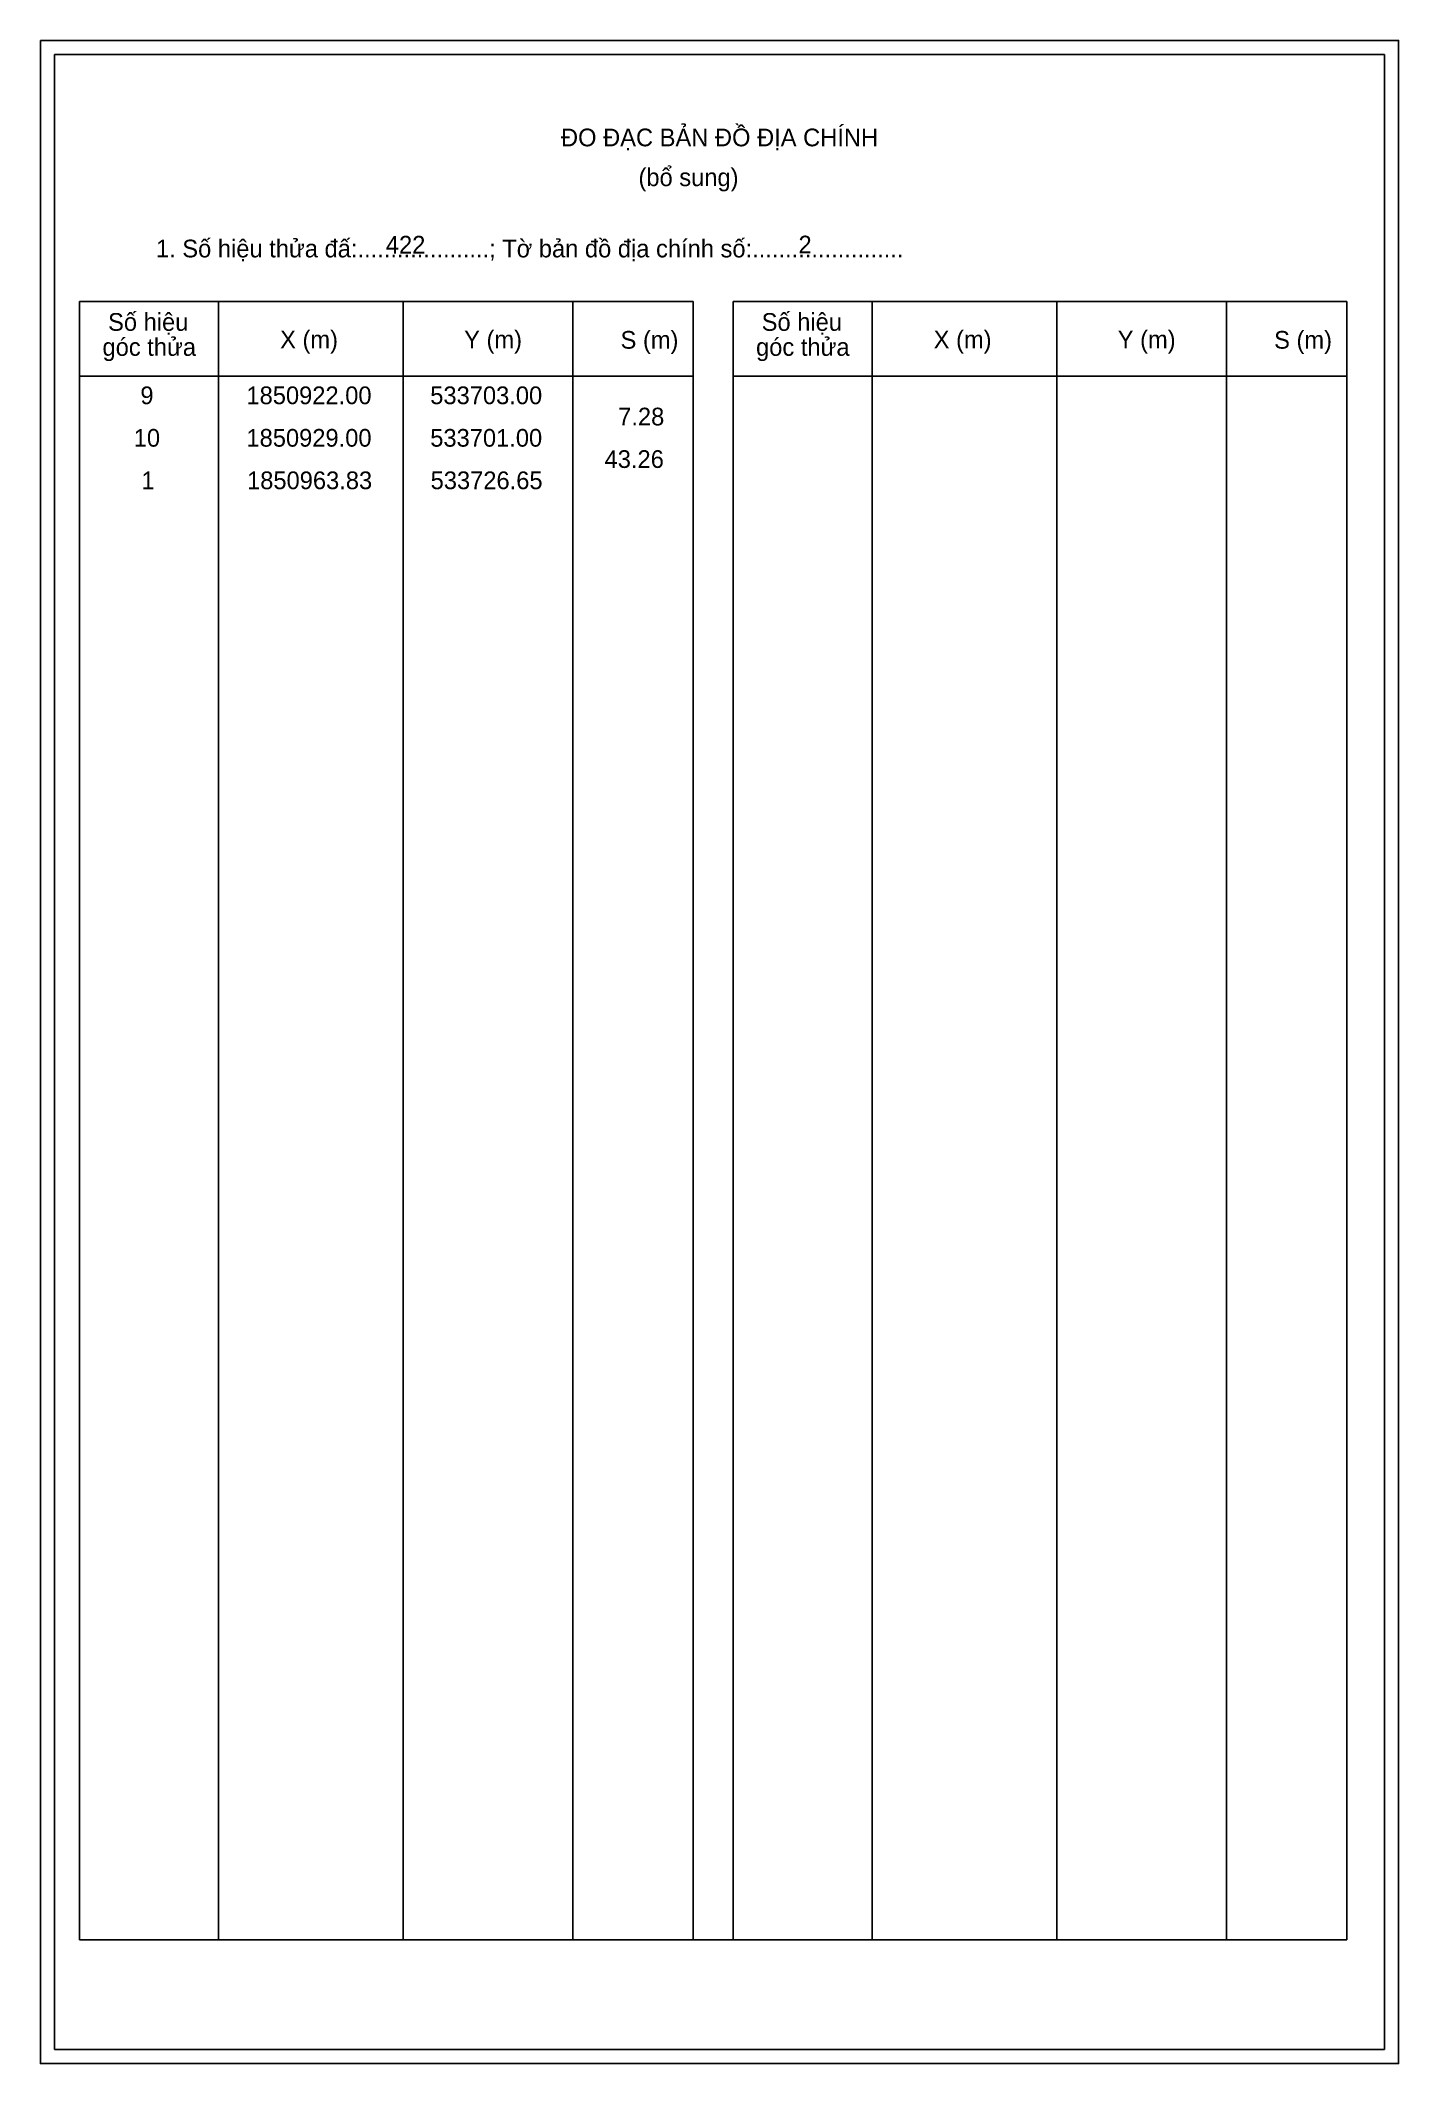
# Model space of a CAD drawing. Extents: x 531889 to 534512, y 1850552 to 1851173.
# Drawn here: x 534128 to 534512, y 1850556 to 1851128 of the extents above; entities that cross this region are included whole.
import ezdxf

# ---------------------------------------------------------------- set-up
doc = ezdxf.new("R2010")
doc.units = 0
for name, color, linetype in [('Level 1', 7, 'Continuous'), ('Level 3', 7, 'Continuous'), ('Level 53', 7, 'Continuous'), ('Level 6', 7, 'Continuous'), ('Level 63', 7, 'Continuous')]:
    doc.layers.add(name, color=color, linetype=linetype)

msp = doc.modelspace()

# ---------------------------------------------------------------- texts
at = {"layer": 'Level 1'}
for s, p in [('ĐO ĐẠC BẢN ĐỒ ĐỊA CHÍNH', (534275.19, 1851097.76)), ('(bổ sung)', (534297.07, 1851086.52)), ('1. Số hiệu thửa đấ:....................; Tờ bản đồ địa chính số:.......................', (534160.85, 1851066.4)), ('Số hiệu', (534147.33, 1851045.67)), ('Số hiệu', (534331.85, 1851045.67)), ('góc thửa', (534145.75, 1851038.61)), ('X (m)', (534195.9, 1851040.72)), ('Y (m)', (534247.85, 1851040.72)), ('S (m)', (534292.01, 1851040.62)), ('góc thửa', (534330.26, 1851038.61)), ('X (m)', (534380.41, 1851040.72)), ('Y (m)', (534432.37, 1851040.72)), ('S (m)', (534476.52, 1851040.62))]:
    msp.add_text(s, height=5, dxfattribs=at).set_placement(p)
at = {"layer": 'Level 53'}
for s, p in [('9', (534156.45, 1851024.96)), ('1850922.00', (534186.39, 1851024.96)), ('533703.00', (534238.28, 1851024.96)), ('7.28', (534291.34, 1851018.96)), ('10', (534154.58, 1851012.96)), ('1850929.00', (534186.39, 1851012.96)), ('533701.00', (534238.28, 1851012.96)), ('43.26', (534287.5, 1851006.96)), ('1', (534156.75, 1851000.96)), ('1850963.83', (534186.56, 1851000.96)), ('533726.65', (534238.39, 1851000.96))]:
    msp.add_text(s, height=5, dxfattribs=at).set_placement(p)
at = {"layer": 'Level 6'}
for s, p in [('422', (534225.75, 1851067.48)), ('2', (534342.24, 1851067.52))]:
    msp.add_text(s, height=5, dxfattribs=at).set_placement(p)

# ---------------------------------------------------------------- linework, layer by layer
at = {"layer": 'Level 1'}
for p, q in [((534132.24, 1851123.64), (534132.24, 1851123.64)), ((534139.3, 1851053.93), (534312.51, 1851053.93)), ((534178.48, 1850591.4), (534178.48, 1851053.93)), ((534230.63, 1850591.4), (534230.63, 1851053.93)), ((534278.57, 1851053.93), (534278.57, 1850591.4)), ((534312.51, 1851053.93), (534312.51, 1850591.4)), ((534323.82, 1851053.93), (534497.02, 1851053.93)), ((534363, 1850591.4), (534363, 1851053.93)), ((534415.14, 1850591.4), (534415.14, 1851053.93)), ((534463.09, 1851053.93), (534463.09, 1850591.4)), ((534497.02, 1851053.93), (534497.02, 1850591.4)), ((534139.3, 1851032.88), (534312.51, 1851032.88)), ((534323.82, 1851032.88), (534497.02, 1851032.88)), ((534139.3, 1850591.4), (534497.02, 1850591.4)), ((534507.64, 1850560.49), (534507.64, 1850560.49))]:
    msp.add_line(p, q, dxfattribs=at)
at = {"layer": 'Level 3'}
for p, q in [((534139.3, 1851053.93), (534139.3, 1850591.4)), ((534323.82, 1851053.93), (534323.82, 1850591.4))]:
    msp.add_line(p, q, dxfattribs=at)
at = {"layer": 'Level 63'}
for points in [[(534128.24, 1851127.64), (534511.64, 1851127.64), (534511.64, 1850556.49), (534128.24, 1850556.49)], [(534132.24, 1851123.64), (534507.64, 1851123.64), (534507.64, 1850560.49), (534132.24, 1850560.49)]]:
    msp.add_lwpolyline(points, close=True, dxfattribs=at)

msp.set_redraw_order([(e.dxf.handle, doc.entitydb.next_handle()) for e in msp.query("TEXT MTEXT ATTDEF DIMENSION ARC_DIMENSION")])  # texts and dimensions are drawn at this point

doc.saveas('drawing.dxf')
